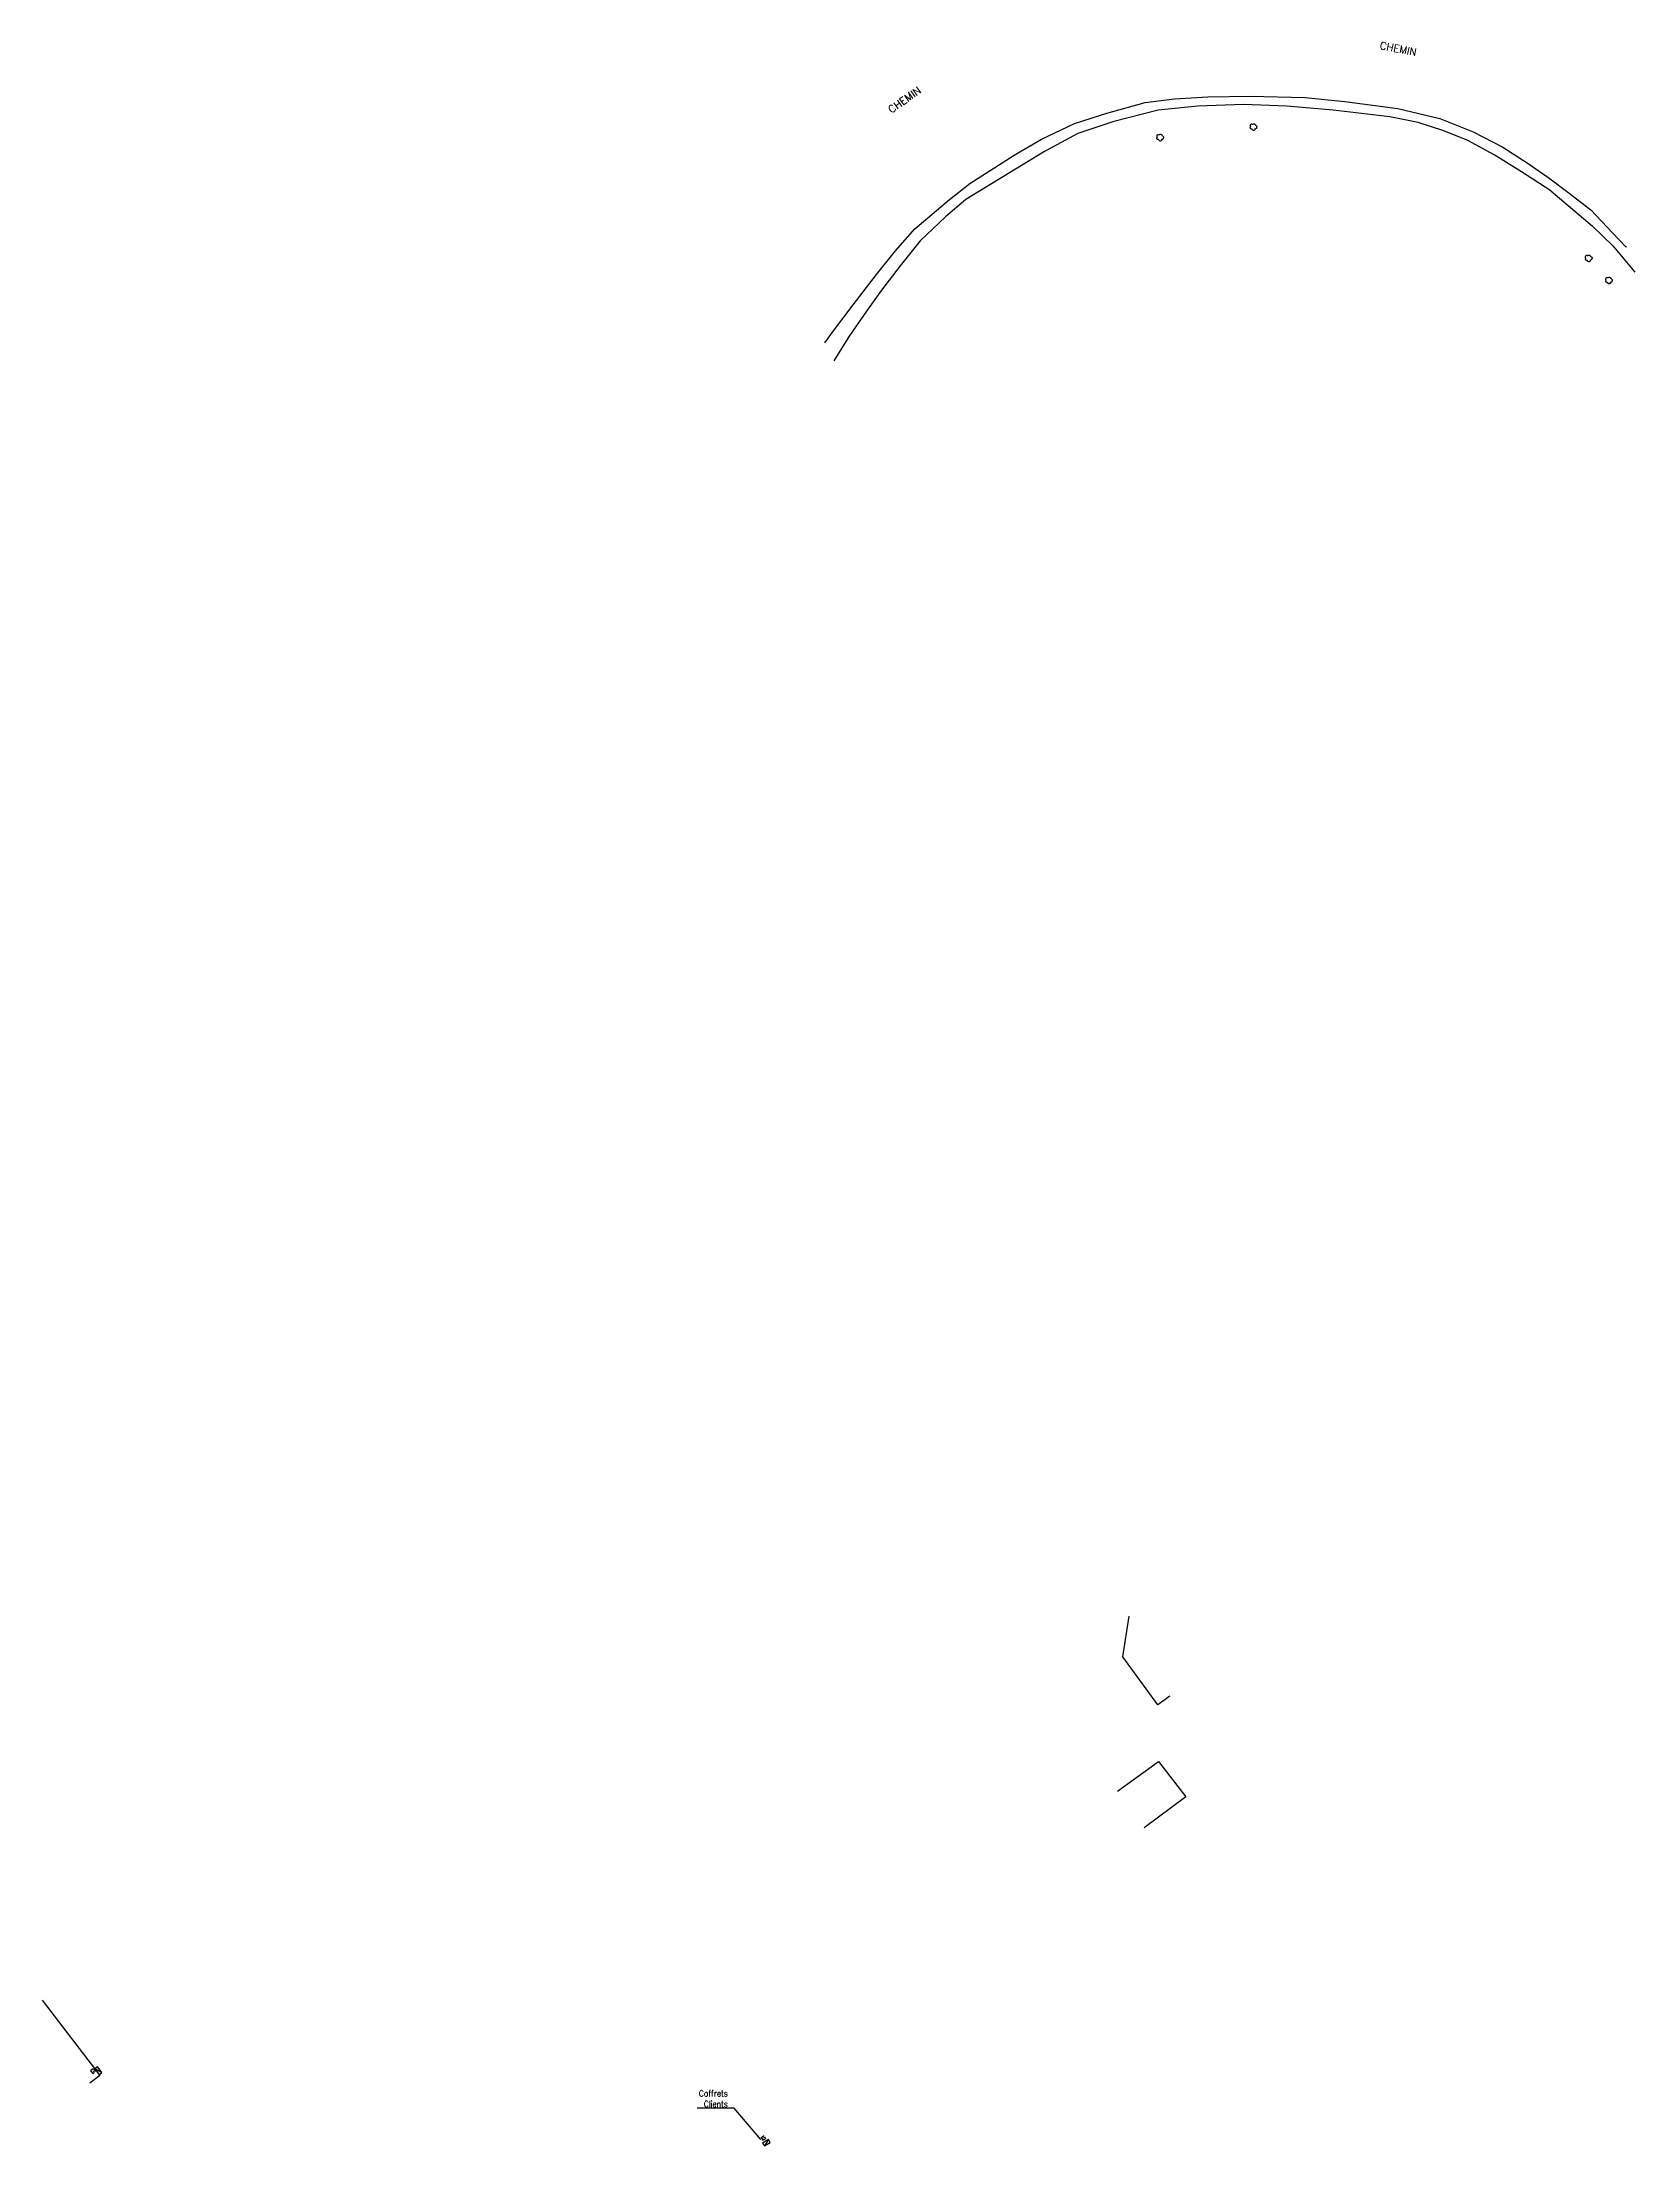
# Model space of a CAD drawing. Header units: millimetres. Extents: x 120236 to 120966, y 130125 to 130990.
# Drawn here: x 120236.4 to 120609.6, y 130125.1 to 130617.9 of the extents above; entities that cross this region are included whole.
import ezdxf
from ezdxf.enums import TextEntityAlignment as Align

# ---------------------------------------------------------------- set-up
doc = ezdxf.new("R2010")
doc.units = ezdxf.units.MM
doc.layers.get('0').update_dxf_attribs({"linetype": 'CONTINUOUS'})
for name, color, linetype in [('W0071', 7, 'CONTINUOUS'), ('W0100', 7, 'CONTINUOUS'), ('W0300', 7, 'CONTINUOUS'), ('W0432', 7, 'CONTINUOUS'), ('W0989', 7, 'CONTINUOUS')]:
    doc.layers.add(name, color=color, linetype=linetype)
doc.styles.get("Standard").update_dxf_attribs({"font": 'romans.shx', "width": 0.85})
doc.dimstyles.get("Standard").update_dxf_attribs({"dimtxt": 1.5, "dimasz": 1.2, "dimexe": 0.625, "dimexo": 0.625, "dimgap": 0.25, "dimtad": 1, "dimdec": 1, "dimzin": 0, "dimdsep": 46, "dimtxsty": 'Standard', "dimcen": -0.5, "dimadec": 0, "dimazin": 0, "dimtfac": 1, "dimtdec": 1, "dimtmove": 0, "dimatfit": 3, "dimfxl": 1, "dimtolj": 1, "dimtzin": 0, "dimarcsym": 0})

msp = doc.modelspace()

# ---------------------------------------------------------------- texts
at = {"layer": 'W0432', "linetype": 'Continuous', "insert": (120397.08, 130134.12), "char_height": 1.5, "attachment_point": 9}
msp.add_mtext('Coffrets\\PClients', dxfattribs=at)
at = {"layer": 'W0989'}
for rotation, p in [(349.0842, (120549.86, 130617.12)), (35.4101, (120434.91, 130601.81))]:
    msp.add_text('CHEMIN', height=1.75, rotation=rotation, dxfattribs=at).set_placement(p, align=Align.MIDDLE_LEFT)

# ---------------------------------------------------------------- blocks, each defined once
blk = doc.blocks.new('T300')
for p, q in [((-0.8, 0.51), (-0.86, 0.34)), ((-0.86, 0.34), (-0.86, 0.17)), ((-0.86, 0.17), (-0.74, 0.06)), ((-0.69, 0.63), (-0.8, 0.51)), ((-0.8, -0.06), (-0.74, 0.06)), ((-0.74, 0.06), (-0.69, 0.11)), ((-0.57, 0.69), (-0.69, 0.63)), ((-0.46, 0.69), (-0.57, 0.69)), ((-0.29, 0.63), (-0.46, 0.69)), ((-0.29, 0.63), (-0.17, 0.74)), ((-0.23, 0.57), (-0.29, 0.63)), ((-0.17, 0.74), (-0.06, 0.8)), ((-0.06, 0.8), (0.06, 0.8)), ((0.06, 0.8), (0.23, 0.74)), ((0.23, 0.74), (0.34, 0.63)), ((0.34, 0.63), (0.4, 0.51)), ((0.46, 0.46), (0.34, 0.46)), ((0.4, 0.51), (0.4, 0.46)), ((0.57, 0.4), (0.46, 0.46)), ((0.57, 0.4), (0.69, 0.29)), ((0.69, 0.29), (0.74, 0.17)), ((0.74, 0.06), (0.69, -0.17)), ((0.74, 0.17), (0.74, 0.06)), ((-0.8, -0.17), (-0.8, -0.06)), ((-0.8, -0.23), (-0.8, -0.17)), ((-0.74, -0.34), (-0.8, -0.23)), ((-0.69, -0.4), (-0.74, -0.34)), ((-0.51, -0.46), (-0.69, -0.4)), ((-0.4, -0.46), (-0.51, -0.46)), ((-0.4, -0.46), (-0.34, -0.46)), ((-0.34, -0.46), (-0.34, -0.4)), ((-0.34, -0.51), (-0.34, -0.46)), ((-0.29, -0.63), (-0.34, -0.51)), ((-0.17, -0.74), (-0.29, -0.63)), ((-0.06, -0.8), (-0.17, -0.74)), ((0.06, -0.8), (-0.06, -0.8)), ((0.17, -0.74), (0.06, -0.8)), ((0.23, -0.69), (0.17, -0.74)), ((0.29, -0.46), (0.23, -0.46)), ((0.29, -0.63), (0.23, -0.69)), ((0.46, -0.4), (0.29, -0.46)), ((0.34, -0.51), (0.29, -0.63)), ((0.34, -0.51), (0.34, -0.46)), ((0.57, -0.34), (0.46, -0.4)), ((0.63, -0.29), (0.57, -0.34)), ((0.69, -0.17), (0.63, -0.29))]:
    blk.add_line(p, q)
blk = doc.blocks.new('*U2')
at = {"flags": 128}
for points in [[(0.8, 0.8), (-0.8, 0.8)], [(-0.8, 0.8), (-0.8, 0)], [(0.8, 0.8), (-0.8, 0)], [(-0.8, 0), (0.8, 0)], [(0.8, 0), (0.8, 0.8)], [(-1.06, -0.28), (-1.06, -1.08)], [(-1.06, -1.08), (-0.26, -1.08)], [(-1.05, -0.28), (-0.25, -0.28)], [(-0.66, -0.68), (-0.26, -0.68)], [(-0.26, -1.08), (-0.26, -0.68)]]:
    blk.add_lwpolyline(points, dxfattribs=at)
blk = doc.blocks.new('T432')
at = {"flags": 128}
for points in [[(0.8, 0.8), (-0.8, 0.8)], [(-0.8, 0.8), (-0.8, 0)], [(0.8, 0.8), (-0.8, 0)], [(-0.8, 0), (0.8, 0)], [(-0.4, 2.1), (-0.4, 1.3)], [(-0.4, 1.3), (0.4, 1.3)], [(-0.39, 2.1), (0.41, 2.1)], [(0, 1.7), (0.4, 1.7)], [(0.4, 1.3), (0.4, 1.7)], [(0.8, 0), (0.8, 0.8)]]:
    blk.add_lwpolyline(points, dxfattribs=at)

# ---------------------------------------------------------------- linework, layer by layer
at = {"layer": 'W0071'}
for points in [[(120419.81, 130547.4), (120421.86, 130550.24), (120426.45, 130556.34), (120431.9, 130563.42), (120436.33, 130568.92), (120440.87, 130574.09), (120448.98, 130580.99), (120453.74, 130584.69), (120464.13, 130591.4), (120470.53, 130595.15), (120478.29, 130598.77), (120485.86, 130601.2), (120494.85, 130603.71), (120501.68, 130604.53), (120509.53, 130605.06), (120519.45, 130605.15), (120532.29, 130604.85), (120541.6, 130603.95), (120554.03, 130602.33), (120563.9, 130599.97), (120571.71, 130596.83), (120578.62, 130593.25), (120584.6, 130589.44), (120589.68, 130585.82)], [(120589.88, 130583.04), (120583.04, 130587.43), (120576.56, 130591.43), (120570.39, 130594.81), (120564.84, 130597.09), (120558.79, 130599.05), (120552.15, 130600.37), (120538.88, 130601.92), (120528.06, 130602.85), (120517.91, 130603.26), (120507.16, 130602.87), (120497.86, 130601.9), (120487.49, 130599.28), (120479.07, 130596.42), (120471.24, 130592.2), (120463.03, 130587.2), (120452.84, 130580.97), (120448.05, 130576.91), (120442.14, 130571.29), (120437.48, 130565.41), (120433.07, 130559.76), (120429.57, 130554.8), (120425.53, 130548.99), (120421.93, 130543.16)], [(120589.68, 130585.82), (120593.87, 130582.71), (120599.22, 130578.57), (120604.33, 130573.16), (120607.38, 130570), (120607.58, 130569.87)], [(120589.88, 130583.04), (120599.54, 130574.84), (120604.46, 130570.08), (120609.57, 130563.93)]]:
    msp.add_lwpolyline(points, dxfattribs=at)
at = {"layer": 'W0100'}
for points in [[(120500.58, 130230.41), (120497.82, 130228.39), (120489.58, 130239.63), (120491.09, 130249.18)], [(120488.36, 130208.13), (120498, 130215.13), (120504.34, 130206.79), (120494.58, 130199.59)], [(120236.42, 130159.22), (120249.96, 130141.57), (120247.59, 130139.73)]]:
    msp.add_lwpolyline(points, dxfattribs=at)

# ---------------------------------------------------------------- block references
at = {"layer": 'W0300'}
for p in [(120520.26, 130597.94), (120498.4, 130595.46), (120598.78, 130567.18), (120603.54, 130561.99)]:
    msp.add_blockref('T300', p, dxfattribs=at)
at = {"layer": 'W0432'}
for name, p, rotation in [('*U2', (120249.29, 130142.44), 307.5201847583419), ('T432', (120406.32, 130125.47), 31.35610332630464)]:
    msp.add_blockref(name, p, dxfattribs=dict(at, rotation=rotation))

msp.set_redraw_order([(e.dxf.handle, doc.entitydb.next_handle()) for e in msp.query("TEXT MTEXT ATTDEF DIMENSION ARC_DIMENSION")])  # texts and dimensions are drawn at this point

# ---------------------------------------------------------------- leaders
at = {"layer": 'W0432', "linetype": 'Continuous', "annotation_type": 0, "has_hookline": 1, "hookline_direction": 1, "text_width": 7.16}
msp.add_leader([(120404.81, 130126.55), (120398.53, 130133.87), (120397.33, 130133.87)], dimstyle='Standard', dxfattribs=at)

doc.saveas('drawing.dxf')
